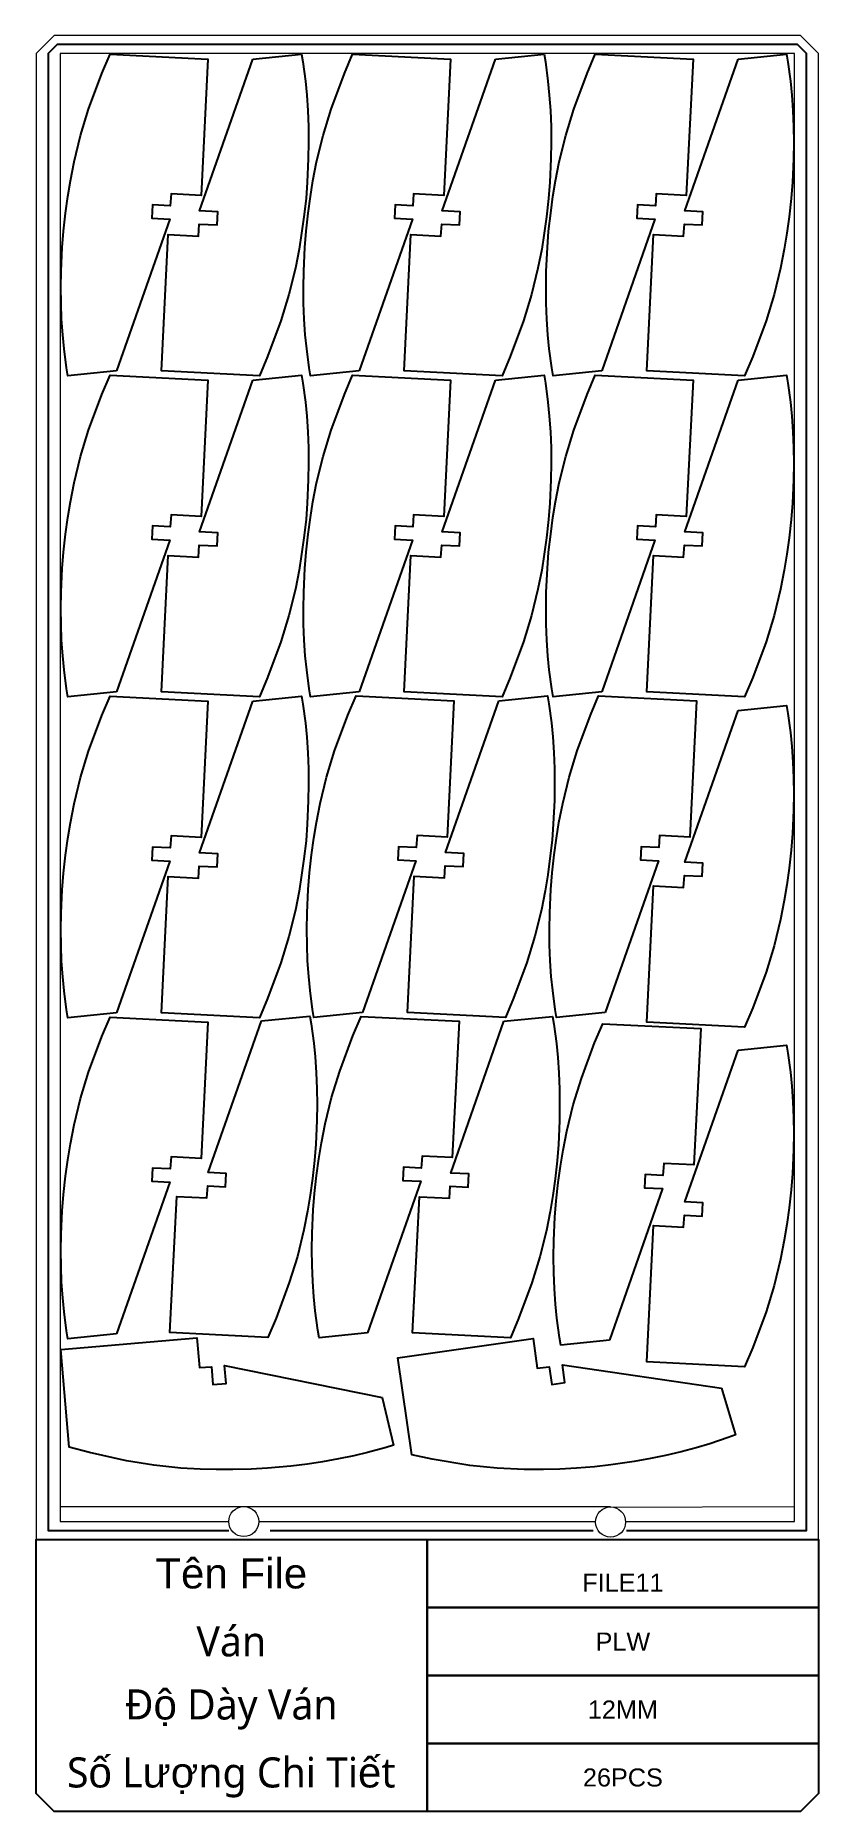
# Model space of a CAD drawing. Header units: millimetres. Extents: x -10628 to 24720, y -21829 to 4032.
# Drawn here: x 22019 to 23320, y -11150 to -8198 of the extents above; entities that cross this region are included whole.
import ezdxf
from ezdxf.enums import TextEntityAlignment as Align
from ezdxf.lldxf.tags import DXFTag

# ---------------------------------------------------------------- set-up
doc = ezdxf.new("R2010")
doc.units = ezdxf.units.MM
doc.layers.add('layer chu', color=7, linetype='Continuous', lineweight=9)
doc.layers.add('layer khung van cnc', color=7, linetype='Continuous', lineweight=25, true_color=0xfbf59b)
doc.layers.add('layer mau', color=7, linetype='Continuous')
doc.styles.add('Text Dim', font='arial.ttf')
tags = doc.linetypes.add('DATTRANHVAKEPVAN', pattern='A,32.156035,-1.521322,["DAT TRÁNH VA CHẠM KẸP VÁN",Text Dim,S=2.23494,R=0,X=0,Y=-0.877209],-47.8264', length=81.503757).pattern_tags.tags
tags[6] = DXFTag(74, 10)
tags = doc.linetypes.add('KVVIENMAY', pattern='A,46.311228,-10.280676,["KV VIỀN MÁY",Text Dim,S=10.028098,R=0,X=0,Y=-4.346144],-100.988212', length=157.580116).pattern_tags.tags
tags[6] = DXFTag(74, 10)

# ---------------------------------------------------------------- blocks, each defined once
blk = doc.blocks.new('khung van cnc')
at = {"color": 2, "linetype": 'DATTRANHVAKEPVAN', "lineweight": 5}
for p, q in [((-1453, -44.4), (-1148, -44.4)), ((-1148, -44.4), (-538.7, -44.4)), ((-539.1, -45.3), (-233, -44.4))]:
    blk.add_line(p, q, dxfattribs=at)
at = {"color": 250, "lineweight": 5}
blk.add_line((-1494.1, -99.4), (-193, -99.4), dxfattribs=at)
at = {"lineweight": 5}
blk.add_lwpolyline([(-193, -99.4), (-193, 2370.6), (-223, 2400.6), (-1463, 2400.6), (-1493, 2370.6), (-1493, -99.4)], close=True, dxfattribs=at)
at = {"color": 1, "linetype": 'KVVIENMAY'}
for points in [[(-511.9, -84.4), (-213, -84.4), (-213, 2370.6), (-228, 2385.6), (-1458, 2385.6), (-1473, 2370.6), (-1473, -84.4), (-1172.8, -84.4)], [(-1104, -84.4), (-567.2, -84.4)]]:
    blk.add_lwpolyline(points, dxfattribs=at)
at = {"lineweight": 5}
for points in [[(-513.5, -69.4), (-233, -69.4), (-233, 2370.6), (-1453, 2370.6), (-1453, -69.4), (-1173, -69.4)], [(-1123, -69.4), (-563.5, -69.4)]]:
    blk.add_lwpolyline(points, dxfattribs=at)
blk.add_lwpolyline([(-843, -551.3), (-1463, -551.3), (-1493, -521.3), (-1493, -99.4), (-843, -99.4)], close=True)
for centre in [(-1148, -69.4), (-538.5, -70.2)]:
    blk.add_circle(centre, 25, dxfattribs=at)
at = {"layer": 'layer mau'}
for points in [[(-843, -99.4), (-193, -99.4), (-193, -212.4), (-843, -212.4)], [(-843, -212.4), (-193, -212.4), (-193, -325.3), (-843, -325.3)], [(-843, -325.3), (-193, -325.3), (-193, -438.3), (-843, -438.3)], [(-843, -438.3), (-193, -438.3), (-193, -521.2), (-223, -551.2), (-843, -551.2)]]:
    blk.add_lwpolyline(points, close=True, dxfattribs=at)
at = {"color": 254, "lineweight": 5, "char_height": 50, "width": 647.53, "attachment_point": 5}
for s, insert in [('{\\fArial|b0|i0|c163|p34;Tên File}', (-1168.8, -155.9)), ('{\\fYu Gothic UI Semilight|b0|i0|c128|p34;Ván}', (-1168.8, -268.9)), ('{\\fYu Gothic UI Semilight|b0|i0|c128|p34;Đ\\fArial|b0|i0|c163|p34;ộ\\fYu Gothic UI Semilight|b0|i0|c128|p34; Dày Ván}', (-1168.8, -381.8)), ('{\\fYu Gothic UI Semilight|b0|i0|c128|p34;S\\fArial|b0|i0|c163|p34;ố\\fYu Gothic UI Semilight|b0|i0|c128|p34; L\\fArial|b0|i0|c163|p34;ượ\\fYu Gothic UI Semilight|b0|i0|c128|p34;ng Chi Ti\\fArial|b0|i0|c163|p34;ế\\fYu Gothic UI Semilight|b0|i0|c128|p34;t}', (-1168.8, -494.8))]:
    blk.add_mtext(s, dxfattribs=dict(at, insert=insert))
at = {"layer": 'layer mau'}
for tag, p in [('ÁGF', (-518, -155.9)), ('TENFILE', (-518, -268.9)), ('TENFILE', (-518, -381.8)), ('TENFILE', (-518, -494.8))]:
    blk.add_attdef(tag, text='', height=30, dxfattribs=at).set_placement(p, align=Align.MIDDLE_CENTER)

msp = doc.modelspace()

# ---------------------------------------------------------------- linework, layer by layer
for points in [[(22153.651, -8755.253), (22072.922, -8763.444), (22070.733, -8750.46), (22066.437, -8718.546), (22064.17, -8695.333), (22062.402, -8669.581), (22061.337, -8642.606), (22061.066, -8617.11), (22061.493, -8589.59), (22063.2, -8550.576), (22065.345, -8523.363), (22068.792, -8493.25), (22072.565, -8465.776), (22076.892, -8439.335), (22083.018, -8407.787), (22093.803, -8363.93), (22107.209, -8320.342), (22129.268, -8261.087), (22142.779, -8229.042), (22305.535, -8237.232), (22294.139, -8463.699), (22244.202, -8461.186), (22242.789, -8481.14), (22213.235, -8479.653), (22212.129, -8501.625), (22242.091, -8503.133)], [(22380.168, -8237.227), (22460.897, -8229.036), (22463.086, -8242.02), (22467.382, -8273.934), (22469.65, -8297.146), (22471.418, -8322.899), (22472.482, -8349.874), (22472.753, -8375.37), (22472.326, -8402.89), (22470.619, -8441.904), (22468.474, -8469.117), (22465.027, -8499.23), (22461.255, -8526.703), (22456.927, -8553.144), (22450.801, -8584.693), (22440.016, -8628.55), (22426.61, -8672.138), (22404.551, -8731.393), (22391.04, -8763.438), (22228.284, -8755.247), (22239.68, -8528.781), (22289.617, -8531.294), (22291.03, -8511.34), (22320.584, -8512.827), (22321.69, -8490.855), (22291.728, -8489.347)], [(22556.811, -8755.253), (22476.082, -8763.444), (22473.893, -8750.46), (22469.597, -8718.546), (22467.33, -8695.333), (22465.561, -8669.581), (22464.497, -8642.606), (22464.226, -8617.11), (22464.653, -8589.59), (22466.36, -8550.576), (22468.505, -8523.363), (22471.952, -8493.25), (22475.724, -8465.776), (22480.052, -8439.335), (22486.178, -8407.787), (22496.963, -8363.93), (22510.369, -8320.342), (22532.428, -8261.087), (22545.939, -8229.042), (22708.695, -8237.232), (22697.299, -8463.699), (22647.362, -8461.186), (22645.949, -8481.14), (22616.395, -8479.653), (22615.289, -8501.625), (22645.251, -8503.133)], [(22783.328, -8237.227), (22864.057, -8229.036), (22866.246, -8242.02), (22870.542, -8273.934), (22872.809, -8297.146), (22874.577, -8322.899), (22875.642, -8349.874), (22875.913, -8375.37), (22875.486, -8402.89), (22873.779, -8441.904), (22871.634, -8469.117), (22868.187, -8499.23), (22864.414, -8526.703), (22860.087, -8553.144), (22853.961, -8584.693), (22843.176, -8628.55), (22829.77, -8672.138), (22807.711, -8731.393), (22794.2, -8763.438), (22631.444, -8755.247), (22642.84, -8528.781), (22692.777, -8531.294), (22694.19, -8511.34), (22723.744, -8512.827), (22724.85, -8490.855), (22694.888, -8489.347)], [(22959.971, -8755.253), (22879.242, -8763.444), (22877.053, -8750.46), (22872.756, -8718.546), (22870.489, -8695.333), (22868.721, -8669.581), (22867.657, -8642.606), (22867.386, -8617.11), (22867.813, -8589.59), (22869.52, -8550.576), (22871.665, -8523.363), (22875.112, -8493.25), (22878.884, -8465.776), (22883.211, -8439.335), (22889.338, -8407.787), (22900.122, -8363.93), (22913.529, -8320.342), (22935.587, -8261.087), (22949.099, -8229.042), (23111.855, -8237.232), (23100.458, -8463.699), (23050.522, -8461.186), (23049.109, -8481.14), (23019.554, -8479.653), (23018.449, -8501.625), (23048.411, -8503.133)], [(23186.481, -8237.245), (23267.21, -8229.054), (23269.4, -8242.038), (23273.696, -8273.952), (23275.963, -8297.165), (23277.731, -8322.917), (23278.796, -8349.892), (23279.066, -8375.388), (23278.639, -8402.908), (23276.932, -8441.922), (23274.787, -8469.135), (23271.34, -8499.248), (23267.568, -8526.722), (23263.241, -8553.163), (23257.115, -8584.711), (23246.33, -8628.568), (23232.923, -8672.156), (23210.865, -8731.411), (23197.353, -8763.456), (23034.597, -8755.266), (23045.994, -8528.799), (23095.93, -8531.312), (23097.343, -8511.358), (23126.898, -8512.845), (23128.003, -8490.873), (23098.041, -8489.365)], [(22153.651, -9288.835), (22072.922, -9297.027), (22070.733, -9284.042), (22066.437, -9252.128), (22064.17, -9228.916), (22062.402, -9203.163), (22061.337, -9176.188), (22061.066, -9150.692), (22061.493, -9123.173), (22063.2, -9084.158), (22065.345, -9056.945), (22068.792, -9026.832), (22072.565, -8999.359), (22076.892, -8972.918), (22083.018, -8941.369), (22093.803, -8897.512), (22107.209, -8853.925), (22129.268, -8794.67), (22142.779, -8762.624), (22305.535, -8770.815), (22294.139, -8997.281), (22244.202, -8994.768), (22242.789, -9014.723), (22213.235, -9013.235), (22212.129, -9035.207), (22242.091, -9036.715)], [(22380.168, -8770.81), (22460.897, -8762.618), (22463.086, -8775.603), (22467.382, -8807.516), (22469.65, -8830.729), (22471.418, -8856.481), (22472.482, -8883.457), (22472.753, -8908.953), (22472.326, -8936.472), (22470.619, -8975.486), (22468.474, -9002.699), (22465.027, -9032.813), (22461.255, -9060.286), (22456.927, -9086.727), (22450.801, -9118.275), (22440.016, -9162.133), (22426.61, -9205.72), (22404.551, -9264.975), (22391.04, -9297.02), (22228.284, -9288.83), (22239.68, -9062.363), (22289.617, -9064.876), (22291.03, -9044.922), (22320.584, -9046.409), (22321.69, -9024.437), (22291.728, -9022.929)], [(22556.811, -9288.835), (22476.082, -9297.027), (22473.893, -9284.042), (22469.597, -9252.128), (22467.33, -9228.916), (22465.561, -9203.163), (22464.497, -9176.188), (22464.226, -9150.692), (22464.653, -9123.173), (22466.36, -9084.158), (22468.505, -9056.945), (22471.952, -9026.832), (22475.724, -8999.359), (22480.052, -8972.918), (22486.178, -8941.369), (22496.963, -8897.512), (22510.369, -8853.925), (22532.428, -8794.67), (22545.939, -8762.624), (22708.695, -8770.815), (22697.299, -8997.281), (22647.362, -8994.768), (22645.949, -9014.723), (22616.395, -9013.235), (22615.289, -9035.207), (22645.251, -9036.715)], [(22783.328, -8770.81), (22864.057, -8762.618), (22866.246, -8775.603), (22870.542, -8807.516), (22872.809, -8830.729), (22874.577, -8856.481), (22875.642, -8883.457), (22875.913, -8908.953), (22875.486, -8936.472), (22873.779, -8975.486), (22871.634, -9002.699), (22868.187, -9032.813), (22864.414, -9060.286), (22860.087, -9086.727), (22853.961, -9118.275), (22843.176, -9162.133), (22829.77, -9205.72), (22807.711, -9264.975), (22794.2, -9297.02), (22631.444, -9288.83), (22642.84, -9062.363), (22692.777, -9064.876), (22694.19, -9044.922), (22723.744, -9046.409), (22724.85, -9024.437), (22694.888, -9022.929)], [(22959.971, -9288.835), (22879.242, -9297.027), (22877.053, -9284.042), (22872.756, -9252.128), (22870.489, -9228.916), (22868.721, -9203.163), (22867.657, -9176.188), (22867.386, -9150.692), (22867.813, -9123.173), (22869.52, -9084.158), (22871.665, -9056.945), (22875.112, -9026.832), (22878.884, -8999.359), (22883.211, -8972.918), (22889.338, -8941.369), (22900.122, -8897.512), (22913.529, -8853.925), (22935.587, -8794.67), (22949.099, -8762.624), (23111.855, -8770.815), (23100.458, -8997.281), (23050.522, -8994.768), (23049.109, -9014.723), (23019.554, -9013.235), (23018.449, -9035.207), (23048.411, -9036.715)], [(23186.481, -8770.828), (23267.21, -8762.636), (23269.4, -8775.621), (23273.696, -8807.534), (23275.963, -8830.747), (23277.731, -8856.5), (23278.796, -8883.475), (23279.066, -8908.971), (23278.639, -8936.49), (23276.932, -8975.504), (23274.787, -9002.718), (23271.34, -9032.831), (23267.568, -9060.304), (23263.241, -9086.745), (23257.115, -9118.293), (23246.33, -9162.151), (23232.923, -9205.738), (23210.865, -9264.993), (23197.353, -9297.038), (23034.597, -9288.848), (23045.994, -9062.382), (23095.93, -9064.894), (23097.343, -9044.94), (23126.898, -9046.428), (23128.003, -9024.455), (23098.041, -9022.948)], [(22153.651, -9822.417), (22072.922, -9830.609), (22070.733, -9817.624), (22066.437, -9785.711), (22064.17, -9762.498), (22062.402, -9736.746), (22061.337, -9709.77), (22061.066, -9684.274), (22061.493, -9656.755), (22063.2, -9617.741), (22065.345, -9590.528), (22068.792, -9560.414), (22072.565, -9532.941), (22076.892, -9506.5), (22083.018, -9474.952), (22093.803, -9431.094), (22107.209, -9387.507), (22129.268, -9328.252), (22142.779, -9296.207), (22305.535, -9304.397), (22294.139, -9530.864), (22244.202, -9528.351), (22242.789, -9548.305), (22213.235, -9546.818), (22212.129, -9568.79), (22242.091, -9570.298)], [(22380.168, -9304.392), (22460.897, -9296.2), (22463.086, -9309.185), (22467.382, -9341.099), (22469.65, -9364.311), (22471.418, -9390.064), (22472.482, -9417.039), (22472.753, -9442.535), (22472.326, -9470.054), (22470.619, -9509.069), (22468.474, -9536.282), (22465.027, -9566.395), (22461.255, -9593.868), (22456.927, -9620.309), (22450.801, -9651.858), (22440.016, -9695.715), (22426.61, -9739.302), (22404.551, -9798.557), (22391.04, -9830.603), (22228.284, -9822.412), (22239.68, -9595.946), (22289.617, -9598.459), (22291.03, -9578.505), (22320.584, -9579.992), (22321.69, -9558.02), (22291.728, -9556.512)], [(22562.458, -9821.844), (22481.729, -9830.036), (22479.54, -9817.051), (22475.244, -9785.138), (22472.977, -9761.925), (22471.209, -9736.173), (22470.144, -9709.197), (22469.873, -9683.701), (22470.3, -9656.182), (22472.007, -9617.168), (22474.152, -9589.955), (22477.599, -9559.841), (22481.372, -9532.368), (22485.699, -9505.927), (22491.825, -9474.379), (22502.61, -9430.521), (22516.016, -9386.934), (22538.075, -9327.679), (22551.586, -9295.634), (22714.342, -9303.824), (22702.946, -9530.291), (22653.009, -9527.778), (22651.596, -9547.732), (22622.042, -9546.245), (22620.936, -9568.217), (22650.898, -9569.725)], [(22788.975, -9303.819), (22869.704, -9295.627), (22871.893, -9308.612), (22876.189, -9340.526), (22878.456, -9363.738), (22880.224, -9389.491), (22881.289, -9416.466), (22881.56, -9441.962), (22881.133, -9469.481), (22879.426, -9508.496), (22877.281, -9535.709), (22873.834, -9565.822), (22870.062, -9593.295), (22865.734, -9619.736), (22859.608, -9651.285), (22848.823, -9695.142), (22835.417, -9738.729), (22813.358, -9797.984), (22799.847, -9830.03), (22637.091, -9821.839), (22648.487, -9595.373), (22698.424, -9597.886), (22699.837, -9577.931), (22729.391, -9579.419), (22730.497, -9557.447), (22700.535, -9555.939)], [(22965.618, -9821.844), (22884.889, -9830.036), (22882.7, -9817.051), (22878.404, -9785.138), (22876.136, -9761.925), (22874.368, -9736.173), (22873.304, -9709.197), (22873.033, -9683.701), (22873.46, -9656.182), (22875.167, -9617.168), (22877.312, -9589.955), (22880.759, -9559.841), (22884.531, -9532.368), (22888.859, -9505.927), (22894.985, -9474.379), (22905.77, -9430.521), (22919.176, -9386.934), (22941.235, -9327.679), (22954.746, -9295.634), (23117.502, -9303.824), (23106.106, -9530.291), (23056.169, -9527.778), (23054.756, -9547.732), (23025.202, -9546.245), (23024.096, -9568.217), (23054.058, -9569.725)], [(23186.481, -9319.936), (23267.21, -9311.744), (23269.4, -9324.729), (23273.696, -9356.642), (23275.963, -9379.855), (23277.731, -9405.608), (23278.796, -9432.583), (23279.066, -9458.079), (23278.639, -9485.598), (23276.932, -9524.612), (23274.787, -9551.825), (23271.34, -9581.939), (23267.568, -9609.412), (23263.241, -9635.853), (23257.115, -9667.401), (23246.33, -9711.259), (23232.923, -9754.846), (23210.865, -9814.101), (23197.353, -9846.146), (23034.597, -9837.956), (23045.994, -9611.489), (23095.93, -9614.002), (23097.343, -9594.048), (23126.898, -9595.535), (23128.003, -9573.563), (23098.041, -9572.055)], [(22394.32, -9835.899), (22475.049, -9827.707), (22477.238, -9840.692), (22481.534, -9872.605), (22483.802, -9895.818), (22485.57, -9921.571), (22486.634, -9948.546), (22486.905, -9974.042), (22486.478, -10001.561), (22484.771, -10040.575), (22482.626, -10067.788), (22479.179, -10097.902), (22475.407, -10125.375), (22471.08, -10151.816), (22464.953, -10183.364), (22454.169, -10227.222), (22440.762, -10270.809), (22418.703, -10330.064), (22405.192, -10362.109), (22242.436, -10353.919), (22253.832, -10127.452), (22303.769, -10129.965), (22305.182, -10110.011), (22334.737, -10111.498), (22335.842, -10089.526), (22305.88, -10088.018)], [(22570.889, -10354.571), (22490.16, -10362.763), (22487.971, -10349.778), (22483.675, -10317.865), (22481.408, -10294.652), (22479.64, -10268.899), (22478.575, -10241.924), (22478.304, -10216.428), (22478.731, -10188.909), (22480.438, -10149.895), (22482.583, -10122.682), (22486.03, -10092.568), (22489.802, -10065.095), (22494.13, -10038.654), (22500.256, -10007.106), (22511.041, -9963.248), (22524.447, -9919.661), (22546.506, -9860.406), (22560.017, -9828.361), (22722.773, -9836.551), (22711.377, -10063.018), (22661.44, -10060.505), (22660.027, -10080.459), (22630.473, -10078.972), (22629.367, -10100.944), (22659.329, -10102.451)], [(22797.406, -9836.546), (22878.135, -9828.354), (22880.324, -9841.339), (22884.62, -9873.252), (22886.887, -9896.465), (22888.655, -9922.218), (22889.72, -9949.193), (22889.991, -9974.689), (22889.564, -10002.208), (22887.857, -10041.223), (22885.712, -10068.436), (22882.265, -10098.549), (22878.492, -10126.022), (22874.165, -10152.463), (22868.039, -10184.012), (22857.254, -10227.869), (22843.848, -10271.456), (22821.789, -10330.711), (22808.278, -10362.757), (22645.522, -10354.566), (22656.918, -10128.1), (22706.855, -10130.613), (22708.268, -10110.658), (22737.822, -10112.146), (22738.928, -10090.173), (22708.966, -10088.666)], [(22153.651, -10356), (22072.922, -10364.191), (22070.733, -10351.207), (22066.437, -10319.293), (22064.17, -10296.081), (22062.402, -10270.328), (22061.337, -10243.353), (22061.066, -10217.857), (22061.493, -10190.337), (22063.2, -10151.323), (22065.345, -10124.11), (22068.792, -10093.997), (22072.565, -10066.524), (22076.892, -10040.083), (22083.018, -10008.534), (22093.803, -9964.677), (22107.209, -9921.089), (22129.268, -9861.834), (22142.779, -9829.789), (22305.535, -9837.98), (22294.139, -10064.446), (22244.202, -10061.933), (22242.789, -10081.887), (22213.235, -10080.4), (22212.129, -10102.372), (22242.091, -10103.88)], [(22972.537, -10366.704), (22891.808, -10374.896), (22889.619, -10361.911), (22885.323, -10329.998), (22883.056, -10306.785), (22881.288, -10281.032), (22880.223, -10254.057), (22879.953, -10228.561), (22880.379, -10201.042), (22882.086, -10162.028), (22884.231, -10134.814), (22887.678, -10104.701), (22891.451, -10077.228), (22895.778, -10050.787), (22901.904, -10019.239), (22912.689, -9975.381), (22926.095, -9931.794), (22948.154, -9872.539), (22961.665, -9840.494), (23124.421, -9848.684), (23113.025, -10075.15), (23063.088, -10072.637), (23061.675, -10092.592), (23032.121, -10091.104), (23031.015, -10113.077), (23060.977, -10114.584)], [(23186.481, -9884.52), (23267.21, -9876.329), (23269.4, -9889.313), (23273.696, -9921.227), (23275.963, -9944.44), (23277.731, -9970.192), (23278.796, -9997.168), (23279.066, -10022.663), (23278.639, -10050.183), (23276.932, -10089.197), (23274.787, -10116.41), (23271.34, -10146.523), (23267.568, -10173.997), (23263.241, -10200.438), (23257.115, -10231.986), (23246.33, -10275.844), (23232.923, -10319.431), (23210.865, -10378.686), (23197.353, -10410.731), (23034.597, -10402.541), (23045.994, -10176.074), (23095.93, -10178.587), (23097.343, -10158.633), (23126.898, -10160.12), (23128.003, -10138.148), (23098.041, -10136.64)], [(22594.947, -10461.902), (22614.045, -10540.766), (22601.478, -10544.702), (22570.446, -10553.299), (22547.757, -10558.703), (22522.485, -10563.958), (22495.905, -10568.682), (22470.683, -10572.418), (22443.361, -10575.739), (22404.478, -10579.356), (22377.226, -10580.932), (22346.923, -10581.614), (22319.192, -10581.614), (22292.409, -10580.924), (22260.32, -10579.146), (22215.403, -10574.428), (22170.397, -10567.075), (22108.692, -10553.282), (22075.107, -10544.256), (22061.081, -10381.898), (22286.993, -10362.382), (22291.296, -10412.196), (22311.257, -10410.881), (22313.804, -10440.363), (22335.722, -10438.47), (22333.14, -10408.581)], [(23158.802, -10446.041), (23182.232, -10523.728), (23169.902, -10528.353), (23139.393, -10538.653), (23117.038, -10545.304), (23092.095, -10551.948), (23065.817, -10558.136), (23040.84, -10563.261), (23013.744, -10568.088), (22975.12, -10573.849), (22947.997, -10576.931), (22917.779, -10579.288), (22890.09, -10580.821), (22863.309, -10581.614), (22831.171, -10581.614), (22786.062, -10579.387), (22740.719, -10574.535), (22678.345, -10564.176), (22644.312, -10557.021), (22621.328, -10395.688), (22845.814, -10363.706), (22852.866, -10413.206), (22872.724, -10410.789), (22876.897, -10440.085), (22898.677, -10436.982), (22894.446, -10407.282)]]:
    msp.add_lwpolyline(points, close=True)

# ---------------------------------------------------------------- block references
at = {"layer": 'layer khung van cnc'}
ref = msp.add_blockref('khung van cnc', (23513.07, -10598.582), dxfattribs=at)
ref.add_attrib('TENFILE', '26PCS', dxfattribs={"layer": 'layer chu', "lineweight": 5, "height": 30, "style": 'Text Dim'}).set_placement((22995.066, -11093.341), align=Align.MIDDLE_CENTER)
ref.add_attrib('TENFILE', '12MM', dxfattribs={"layer": 'layer chu', "height": 30, "style": 'Text Dim'}).set_placement((22995.066, -10980.393), align=Align.MIDDLE_CENTER)
ref.add_attrib('TENFILE', 'PLW', dxfattribs={"layer": 'layer chu', "height": 30, "style": 'Text Dim'}).set_placement((22995.066, -10867.444), align=Align.MIDDLE_CENTER)
ref.add_attrib('ÁGF', 'FILE11', dxfattribs={"layer": 'layer chu', "height": 30, "style": 'Text Dim'}).set_placement((22995.066, -10754.496), align=Align.TOP_CENTER)

doc.saveas('drawing.dxf')
